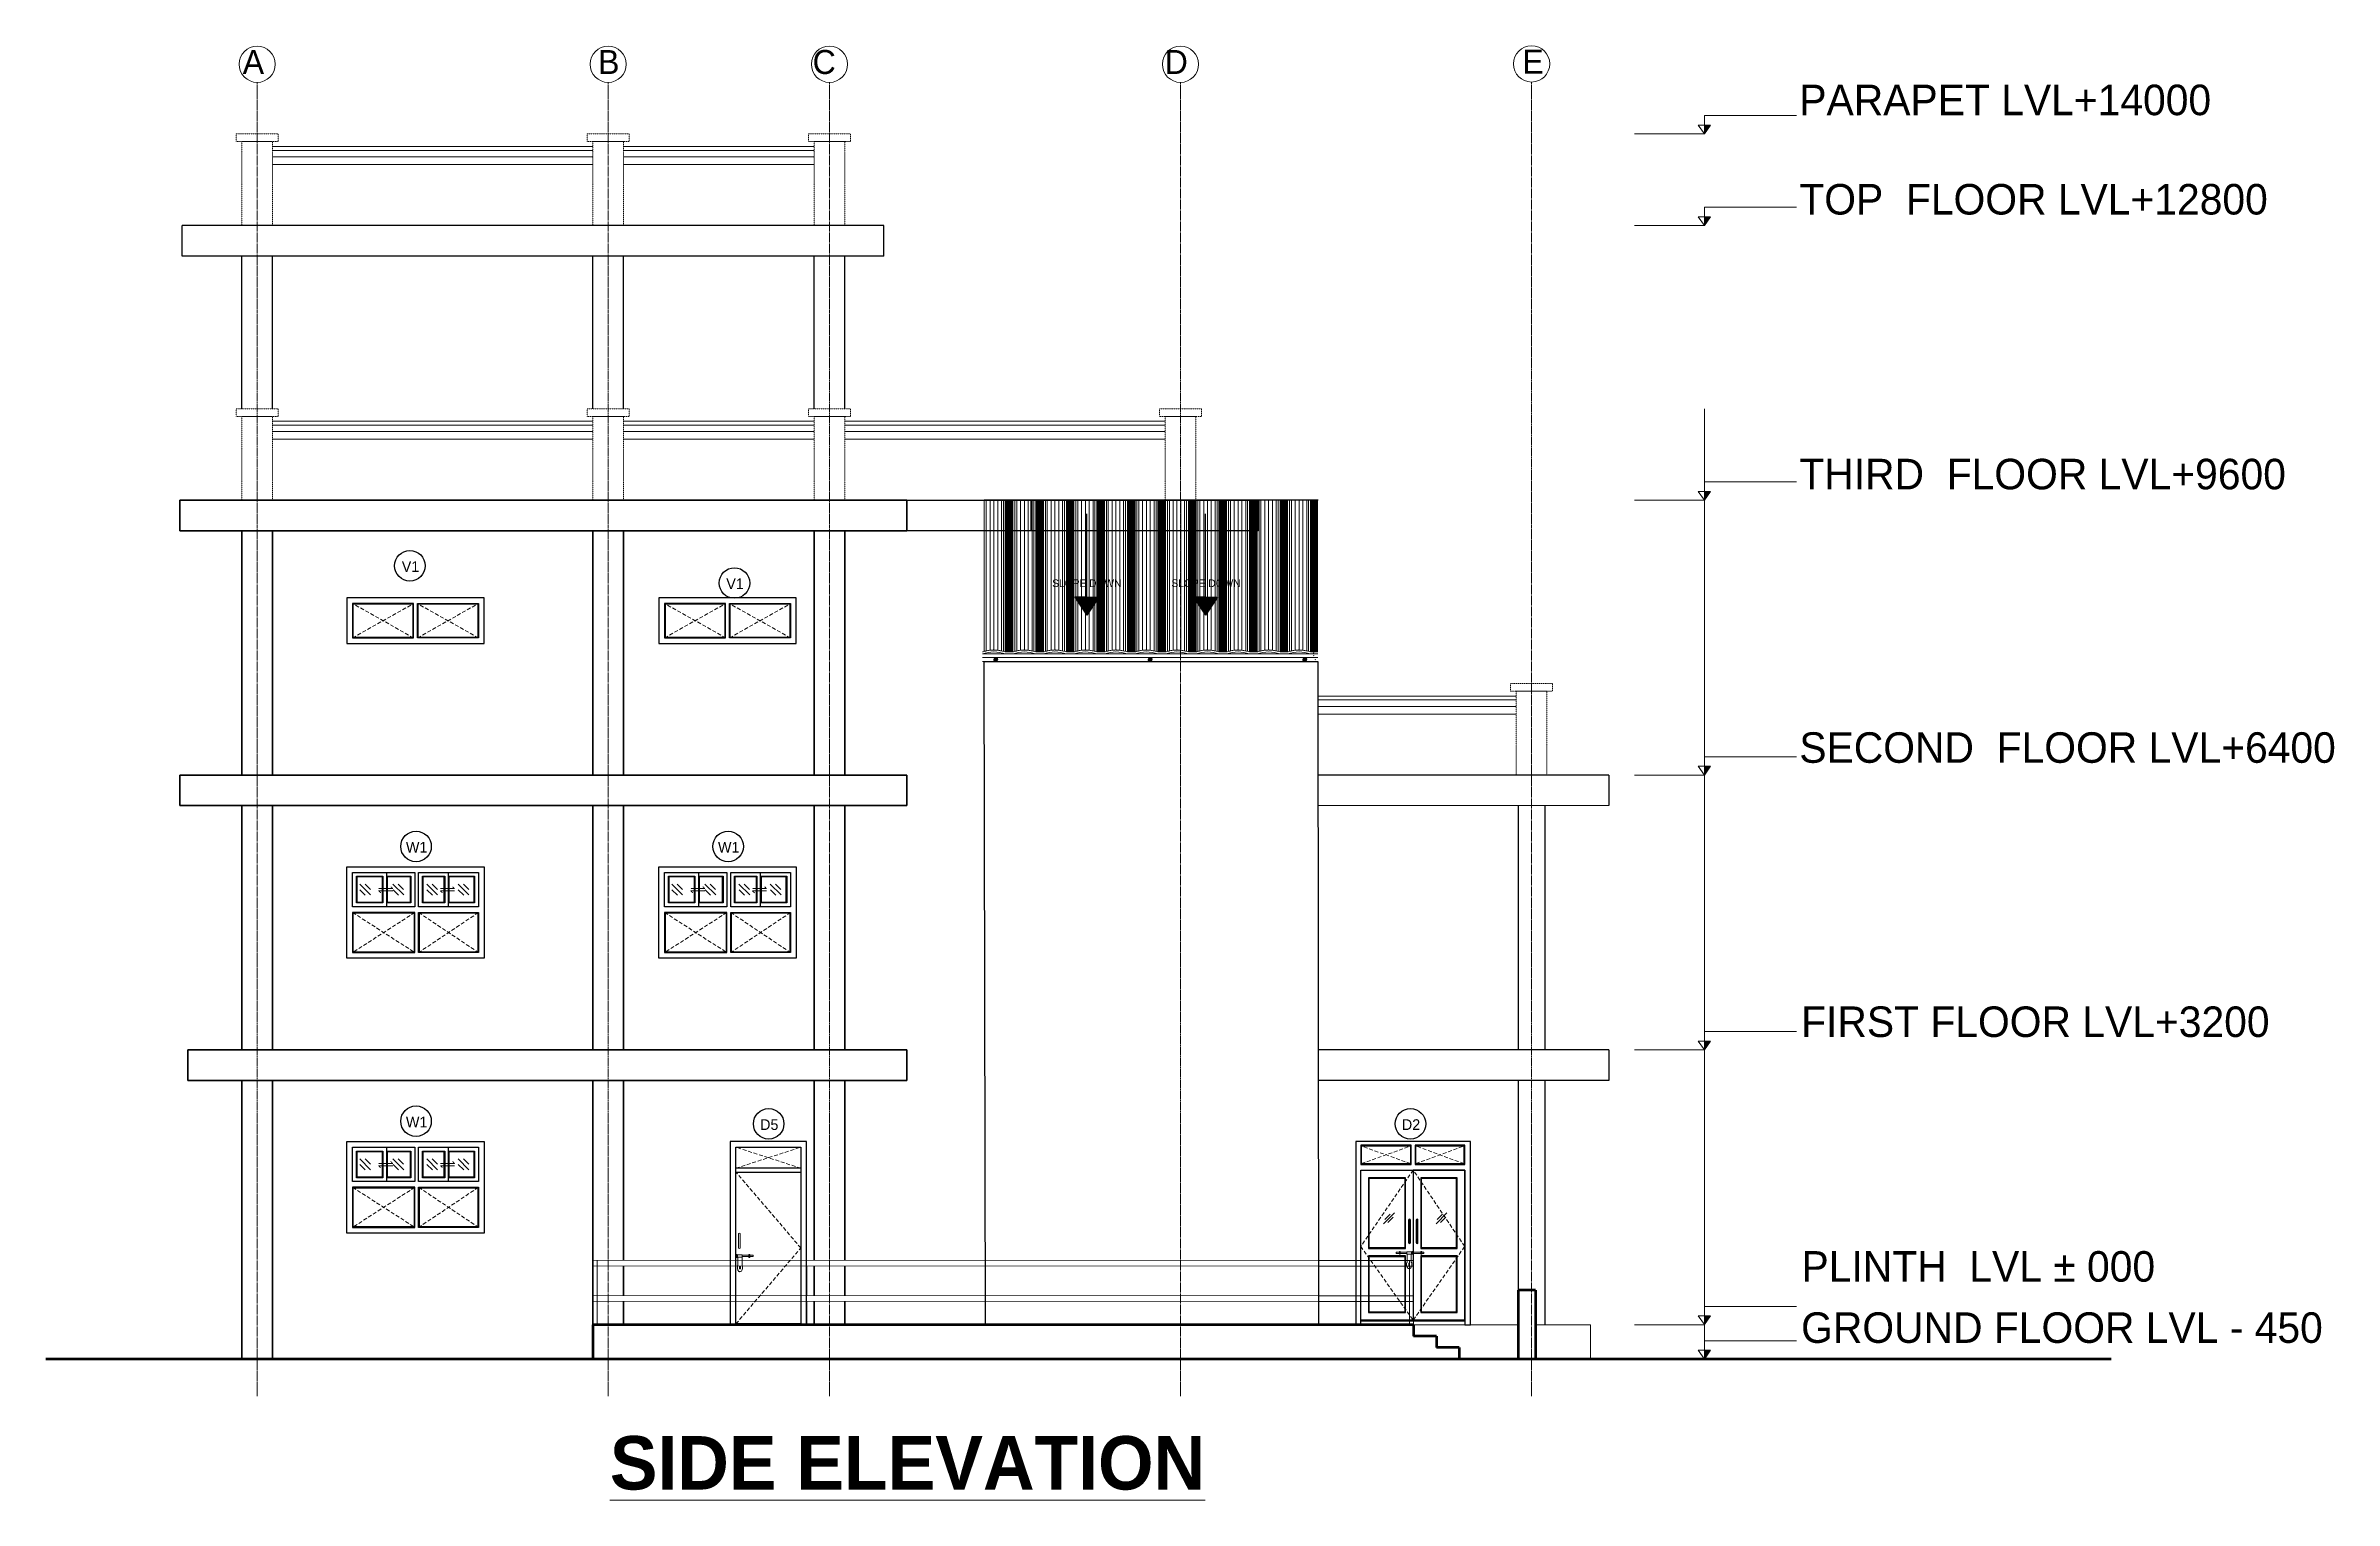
# Model space of a CAD drawing. Header units: inches. Extents: x -3071 to 2014935, y -37057 to 549694.
# Drawn here: x 1459588 to 1489579, y -37057 to -18003 of the extents above; entities that cross this region are included whole.
import ezdxf
from ezdxf.enums import TextEntityAlignment as Align

# ---------------------------------------------------------------- set-up
doc = ezdxf.new("R2010")
doc.units = ezdxf.units.IN
doc.header["$MEASUREMENT"] = 0
for name, pattern in [('ACAD_ISO08W100', [36, 24, -3, 6, -3]), ('DASHED', [0.75, 0.5, -0.25]), ('HIDDEN2', [0.1875, 0.125, -0.0625]), ('TRAZOS1', [0.15, 0.1, -0.05])]:
    doc.linetypes.add(name, pattern=pattern)
for name, color, linetype, lineweight in [('001-Archi- door window elevation', 92, 'Continuous', 25), ('001-Archi- Loose Furniture', 13, 'Continuous', 0), ('001-Archi-hatch', 9, 'Continuous', 0), ('001-Archi-Opening Tags', 14, 'Continuous', 25), ('A .8 boundary line', 10, 'Continuous', 53), ('A 0.05 hatch', 252, 'Continuous', 5), ('A 0.13 Text', 6, 'Continuous', 13), ('A 0.13 window elevation', 253, 'Continuous', 13), ('A 0.13parapet partition', 230, 'Continuous', 13), ('A 0.25 back line elevation', 20, 'Continuous', 25), ('A 0.35 front line elevation', 112, 'Continuous', 35), ('A 0.9 RAILING', 100, 'Continuous', 9), ('cen', 50, 'ACAD_ISO08W100', 5), ('DIM', 161, 'Continuous', 15), ('Grid Tag', 6, 'Continuous', 20)]:
    doc.layers.add(name, color=color, linetype=linetype, lineweight=lineweight)
doc.styles.add('Archi 100', font='GOTHIC.TTF', dxfattribs={"height": 200})
doc.styles.add('CG', font='GOTHIC.TTF', dxfattribs={"height": 40})
doc.styles.get("Standard").update_dxf_attribs({"font": 'GOTHIC.TTF'})

msp = doc.modelspace()

# ---------------------------------------------------------------- texts
at = {"layer": 'A 0.13 Text', "style": 'CG'}
for s, insert, char_height, width, attachment_point in [('PARAPET LVL+14000', (1482569.17, -18918.06), 400, 7513.9825, 7), ('TOP  FLOOR LVL+12800', (1482569.17, -20219.28), 400, 7513.9825, 7), ('THIRD  FLOOR LVL+9600', (1482569.17, -23819.28), 400, 7513.9825, 7), ('SLOPE DOWN', (1472778.33, -25095.18), 100, 3931.4146, 7), ('SLOPE DOWN', (1474340.42, -25095.18), 100, 3931.4146, 7), ('SECOND  FLOOR LVL+6400', (1482569.17, -27402.37), 400, 7513.9825, 7), ('FIRST FLOOR LVL+3200', (1482592.77, -30994.28), 400, 7513.9825, 7), ('PLINTH  LVL %%P 000', (1482597.84, -34200), 400, 7513.9825, 7), ('GROUND FLOOR LVL - 450', (1482592.77, -35001.79), 400, 7513.9825, 7), ('{\\fCentury Gothic|b1|i0|c0|p34;\\LSIDE ELEVATION}', (1470881.25, -36572.43), 700, 13056.4847, 5)]:
    msp.add_mtext(s, dxfattribs=dict(at, insert=insert, char_height=char_height, width=width, attachment_point=attachment_point))

# ---------------------------------------------------------------- blocks, each defined once
blk = doc.blocks.new('window tag')
blk.add_circle((0, 0), 200)
at = {"style": 'Archi 100', "flags": 1}
for tag, p in [('WIDTH', (15, 174.5)), ('HEIGHT', (-4.5, -348.5))]:
    blk.add_attdef(tag, p, '', height=200, dxfattribs=at)
at = {"style": 'Archi 100'}
blk.add_attdef('SYMBOL', text='', height=200, dxfattribs=at).set_placement((8, -10.5), align=Align.MIDDLE_CENTER)
blk = doc.blocks.new('A$C42FF27C5')
for p, q in [((16, 17), (-16, 17)), ((-16, 17), (-16, 0)), ((16, 0), (-16, 0)), ((27, 17), (16, 17)), ((27, 0), (16, 0)), ((39, 26), (27, 26)), ((27, 17), (27, 26)), ((27, 17), (27, 0)), ((27, 0), (27, -8)), ((39, 17), (39, 26)), ((50, 17), (39, 17)), ((39, 17), (39, 0)), ((50, 0), (39, 0)), ((39, 0), (39, -8)), ((125, 17), (50, 17)), ((125, 0), (50, 0)), ((186, 23), (125, 23)), ((125, 17), (125, 23)), ((125, 0), (125, 17)), ((125, -6), (125, 0)), ((186, 17), (186, 23)), ((192, 17), (186, 17)), ((186, 17), (186, 17)), ((186, 17), (186, 0)), ((192, 0), (186, 0)), ((186, 0), (186, 0)), ((186, -6), (186, 0)), ((203, 26), (192, 26)), ((192, 17), (192, 26)), ((192, 17), (192, 0)), ((192, 0), (192, -8)), ((203, 17), (203, 26)), ((208, 17), (203, 17)), ((203, 17), (203, 0)), ((208, 0), (203, 0)), ((203, 0), (203, -8)), ((27, -10), (27, -8)), ((39, -8), (27, -8)), ((39, -10), (27, -10)), ((39, -10), (39, -8)), ((121, -120), (123, -120)), ((121, -120), (121, -163)), ((121, -163), (123, -164)), ((121, -163), (123, -164)), ((121, -163), (121, -163)), ((123, -120), (125, -119)), ((123, -164), (125, -164)), ((123, -164), (125, -164)), ((128, -6), (125, -6)), ((125, -6), (125, -6)), ((128, -6), (125, -6)), ((125, -119), (126, -118)), ((125, -164), (126, -165)), ((125, -164), (126, -165)), ((126, -118), (127, -117)), ((126, -165), (127, -167)), ((126, -165), (127, -167)), ((127, -117), (128, -115)), ((127, -167), (128, -169)), ((127, -167), (128, -169)), ((128, -114), (128, -6)), ((128, -6), (128, -6)), ((183, -6), (128, -6)), ((128, -115), (128, -114)), ((128, -169), (128, -170)), ((128, -169), (128, -170)), ((128, -169), (128, -169)), ((128, -170), (128, -170)), ((128, -170), (128, -170)), ((129, -177), (128, -170)), ((129, -177), (128, -170)), ((128, -170), (128, -170)), ((132, -184), (129, -177)), ((132, -184), (129, -177)), ((129, -177), (129, -177)), ((136, -190), (132, -184)), ((136, -190), (132, -184)), ((142, -194), (136, -190)), ((142, -194), (136, -190)), ((148, -197), (142, -194)), ((148, -197), (142, -194)), ((155, -198), (148, -197)), ((155, -198), (148, -197)), ((161, -125), (150, -125)), ((150, -144), (150, -125)), ((150, -159), (150, -144)), ((161, -159), (150, -159)), ((162, -197), (155, -198)), ((162, -197), (155, -198)), ((161, -125), (161, -144)), ((161, -144), (161, -159)), ((169, -194), (162, -197)), ((169, -194), (162, -197)), ((175, -190), (169, -194)), ((175, -190), (169, -194)), ((179, -184), (175, -190)), ((179, -184), (175, -190)), ((182, -177), (179, -184)), ((182, -177), (179, -184)), ((183, -170), (182, -177)), ((183, -170), (182, -177)), ((182, -177), (182, -177)), ((183, -114), (183, -6)), ((186, -6), (183, -6)), ((183, -6), (183, -6)), ((186, -6), (183, -6)), ((183, -115), (183, -114)), ((184, -117), (183, -115)), ((183, -169), (184, -167)), ((183, -169), (184, -167)), ((183, -170), (183, -169)), ((183, -170), (183, -169)), ((183, -169), (183, -169)), ((183, -170), (183, -170)), ((183, -170), (183, -170)), ((183, -170), (183, -170)), ((185, -118), (184, -117)), ((184, -167), (185, -165)), ((184, -167), (185, -165)), ((186, -119), (185, -118)), ((185, -165), (186, -164)), ((185, -165), (186, -164)), ((186, -6), (186, -6)), ((188, -120), (186, -119)), ((186, -164), (188, -164)), ((186, -164), (188, -164)), ((189, -120), (188, -120)), ((188, -164), (189, -163)), ((188, -164), (189, -163)), ((189, -120), (189, -163)), ((189, -163), (189, -163)), ((192, -10), (192, -8)), ((203, -8), (192, -8)), ((203, -10), (192, -10)), ((203, -10), (203, -8))]:
    blk.add_line(p, q)
blk = doc.blocks.new('A$C41BE75F4')
for p, q in [((-112, 98), (-144, 98)), ((-144, 98), (-144, 81)), ((-112, 81), (-144, 81)), ((-101, 98), (-112, 98)), ((-101, 81), (-112, 81)), ((-90, 107), (-101, 107)), ((-101, 98), (-101, 107)), ((-101, 98), (-101, 81)), ((-101, 81), (-101, 73)), ((-101, 71), (-101, 73)), ((-90, 73), (-101, 73)), ((-90, 71), (-101, 71)), ((-90, 98), (-90, 107)), ((-78, 98), (-90, 98)), ((-90, 98), (-90, 81)), ((-78, 81), (-90, 81)), ((-90, 81), (-90, 73)), ((-90, 71), (-90, 73)), ((-3, 98), (-78, 98)), ((-3, 81), (-78, 81)), ((57, 104), (-3, 104)), ((-3, 98), (-3, 104)), ((-3, 81), (-3, 98)), ((-3, 75), (-3, 81)), ((0, 75), (-3, 75)), ((-3, 75), (-3, 75)), ((0, 75), (-3, 75)), ((0, -32), (0, 75)), ((0, 75), (0, 75)), ((54, 75), (0, 75)), ((54, -32), (54, 75)), ((57, 75), (54, 75)), ((54, 75), (54, 75)), ((57, 75), (54, 75)), ((57, 98), (57, 104)), ((64, 98), (57, 98)), ((57, 98), (57, 98)), ((57, 98), (57, 81)), ((64, 81), (57, 81)), ((57, 81), (57, 81)), ((57, 75), (57, 81)), ((57, 75), (57, 75)), ((75, 107), (64, 107)), ((64, 98), (64, 107)), ((64, 98), (64, 81)), ((64, 81), (64, 73)), ((64, 71), (64, 73)), ((75, 73), (64, 73)), ((75, 71), (64, 71)), ((75, 98), (75, 107)), ((87, 98), (75, 98)), ((75, 98), (75, 81)), ((87, 81), (75, 81)), ((75, 81), (75, 73)), ((75, 71), (75, 73)), ((169, 98), (87, 98)), ((169, 81), (87, 81)), ((181, 98), (169, 98)), ((181, 81), (169, 81)), ((192, 107), (181, 107)), ((181, 98), (181, 107)), ((181, 98), (181, 81)), ((181, 81), (181, 73)), ((181, 71), (181, 73)), ((192, 73), (181, 73)), ((192, 71), (181, 71)), ((192, 98), (192, 107)), ((203, 98), (192, 98)), ((192, 98), (192, 81)), ((203, 81), (192, 81)), ((192, 81), (192, 73)), ((192, 71), (192, 73)), ((219, 98), (203, 98)), ((219, 81), (203, 81)), ((219, 98), (219, 81)), ((-7, -39), (-5, -39)), ((-7, -39), (-7, -82)), ((-7, -82), (-5, -83)), ((-7, -82), (-5, -83)), ((-7, -82), (-7, -82)), ((-5, -39), (-3, -38)), ((-5, -83), (-3, -83)), ((-5, -83), (-3, -83)), ((-3, -38), (-2, -37)), ((-3, -83), (-2, -84)), ((-3, -83), (-2, -84)), ((-2, -37), (-1, -36)), ((-2, -84), (-1, -86)), ((-2, -84), (-1, -86)), ((-1, -36), (0, -34)), ((-1, -86), (0, -87)), ((-1, -86), (0, -88)), ((0, -34), (0, -32)), ((0, -87), (0, -89)), ((0, -87), (0, -88)), ((0, -88), (0, -89)), ((0, -89), (0, -89)), ((0, -89), (0, -89)), ((1, -96), (0, -89)), ((1, -96), (0, -89)), ((0, -89), (0, -89)), ((4, -103), (1, -96)), ((4, -103), (1, -96)), ((1, -96), (1, -96)), ((8, -109), (4, -103)), ((8, -109), (4, -103)), ((14, -113), (8, -109)), ((14, -113), (8, -109)), ((20, -116), (14, -113)), ((20, -116), (14, -113)), ((27, -117), (20, -116)), ((27, -116), (20, -116)), ((33, -44), (22, -44)), ((22, -63), (22, -44)), ((22, -77), (22, -63)), ((33, -77), (22, -77)), ((34, -116), (27, -117)), ((34, -116), (27, -116)), ((33, -44), (33, -63)), ((33, -63), (33, -77)), ((41, -113), (34, -116)), ((41, -113), (34, -116)), ((47, -109), (41, -113)), ((47, -109), (41, -113)), ((51, -103), (47, -109)), ((51, -103), (47, -109)), ((54, -96), (51, -103)), ((54, -96), (51, -103)), ((55, -34), (54, -32)), ((54, -89), (55, -87)), ((54, -89), (55, -88)), ((54, -89), (54, -89)), ((54, -89), (54, -89)), ((54, -89), (54, -96)), ((54, -89), (54, -89)), ((54, -89), (54, -96)), ((54, -96), (54, -96)), ((55, -36), (55, -34)), ((56, -37), (55, -36)), ((55, -86), (56, -84)), ((55, -86), (56, -84)), ((55, -87), (55, -86)), ((55, -88), (55, -86)), ((55, -87), (55, -88)), ((58, -38), (56, -37)), ((56, -84), (58, -83)), ((56, -84), (58, -83)), ((60, -39), (58, -38)), ((58, -83), (60, -83)), ((58, -83), (60, -83)), ((61, -39), (60, -39)), ((60, -83), (61, -82)), ((60, -83), (61, -82)), ((61, -39), (61, -82)), ((61, -82), (61, -82))]:
    blk.add_line(p, q)
blk = doc.blocks.new('grid')
at = {"layer": 'Grid Tag', "linetype": 'Continuous', "ltscale": 30}
blk.add_circle((51, 48), 264, dxfattribs=at)
blk.add_attdef('GRID', (-143, -93), '', height=200)
blk = doc.blocks.new('ARROW')
at = {"layer": 'A 0.05 hatch'}
blk.add_hatch(color=256, dxfattribs=at).paths.add_polyline_path([(68954, 264593), (68874, 264593), (68954, 264478)])
for p, q in [((68954, 264718), (67749, 264718)), ((68954, 264478), (68874, 264593)), ((68954, 264478), (68954, 264718)), ((69034, 264593), (68954, 264478))]:
    blk.add_line(p, q)
at = {"elevation": 0}
blk.add_lwpolyline([(68874, 264593), (69034, 264593)], dxfattribs=at)
blk = doc.blocks.new('FF-2600_P')
for p, q in [((-225, -225), (-225, -225)), ((175, -275), (-175, -275)), ((225, -225), (225, -225))]:
    blk.add_line(p, q)
for points in [[(-210, -225), (-240, -225, -0.414214), (-250, -215), (-250, 115, -0.414214), (-240, 125), (-210, 125, -0.414214), (-200, 115), (-200, -215, -0.414214)], [(210, -225), (240, -225, 0.414214), (250, -215), (250, 115, 0.414214), (240, 125), (210, 125, 0.414214), (200, 115), (200, -215, 0.414214)]]:
    blk.add_lwpolyline(points, format="xyb", close=True)
for centre, radius, start, end in [((-209, 180), 38.6, 114.478, 283.475), ((0, -173), 448, 59.8675, 120.1325), ((0, -173), 373, 52.9233, 127.0767), ((209, 180), 38.6, 256.525, 65.522), ((-175, -225), 50, 180, 270), ((175, -225), 50, 270, 0)]:
    blk.add_arc(centre, radius, start, end)
blk.add_text('(c)HPI', height=0.000000001).set_placement((-122, 180))
blk = doc.blocks.new('FF-2100_P')
for points in [[(-16, 259), (-16, 290, -0.414214), (-7, 300), (7, 300, -0.414214), (16, 290), (16, 259)], [(-217, 156), (-298, 213, -0.414214), (-300, 226), (-292, 237, -0.414214), (-278, 239), (-202, 182)], [(217, 156), (298, 213, 0.414214), (300, 226), (292, 237, 0.414214), (278, 239), (202, 182)], [(-224, -77), (-298, -131, 0.414214), (-300, -145), (-292, -155, 0.414214), (-278, -158), (-224, -118)], [(-16, -218), (-16, -290, 0.414214), (-7, -300), (7, -300, 0.414214), (16, -290), (16, -218)], [(224, -77), (298, -131, -0.414214), (300, -145), (292, -155, -0.414214), (278, -158), (224, -118)]]:
    blk.add_lwpolyline(points, format="xyb")
at = {"flags": 128}
blk.add_lwpolyline([(-224, -120), (-224, 120, -0.414214), (-126, 218), (126, 218, -0.414214), (224, 120), (224, -120, -0.414214), (126, -218), (-126, -218, -0.414214)], format="xyb", close=True, dxfattribs=at)
for points in [[(-143, 239), (-143, 249, -0.414214), (-133, 259), (133, 259, -0.414214), (143, 249), (143, 239)], [(143, 239), (143, 228, -0.414214), (133, 218), (-133, 218, -0.414214), (-143, 228), (-143, 239)]]:
    blk.add_lwpolyline(points, format="xyb", dxfattribs=at)
blk.add_lwpolyline([(61, 249), (61, 228, -0.414214), (51, 218), (-51, 218, -0.414214), (-61, 228), (-61, 249, -0.414214), (-51, 259), (51, 259, -0.414214)], format="xyb", close=True)
blk.add_text('(c)HPI', height=0.000000001).set_placement((-86, 218))
blk = doc.blocks.new('FE-54520_P')
for p, q in [((-101, 85), (-101, -80)), ((-32, 85), (-32, -80))]:
    blk.add_line(p, q)
for points in [[(-130, -124), (-130, 124), (130, 124), (130, -124)], [(-110, 124), (-110, 136), (114, 136), (114, 124)], [(-15, 4), (-15, -2), (14, -2), (14, 4)], [(26, 4), (26, -2), (55, -2), (55, 4)], [(67, 4), (67, -2), (96, -2), (96, 4)], [(-113, -124), (-113, -139), (114, -139), (114, -124)], [(-15, -21), (-15, -27), (14, -27), (14, -21)], [(-15, -46), (-15, -52), (14, -52), (14, -46)], [(-15, -72), (-15, -77), (14, -77), (14, -72)], [(26, -21), (26, -27), (55, -27), (55, -21)], [(26, -46), (26, -52), (55, -52), (55, -46)], [(26, -72), (26, -77), (55, -77), (55, -72)], [(67, -21), (67, -27), (96, -27), (96, -21)], [(67, -46), (67, -52), (96, -52), (96, -46)], [(67, -72), (67, -77), (96, -77), (96, -72)]]:
    blk.add_lwpolyline(points, close=True)
for centre, start, end in [((-66, 85), 0, 180), ((-66, -80), 180, 0)]:
    blk.add_arc(centre, 34.6, start, end)
blk.add_text('(c)HPI', height=0.000000001).set_placement((-95, -124))
blk = doc.blocks.new('FE-11400_P')
for p, q in [((-240, -140), (-240, -125)), ((-240, -164), (-240, -140)), ((-230, -115), (230, -115)), ((-230, -150), (230, -150)), ((-230, -174), (230, -174)), ((-220, -424), (-220, -289)), ((-218, -161), (218, -161)), ((-206, -296), (61, -296)), ((-206, -316), (-206, -296)), ((-203, -115), (-193, -85)), ((-200, -269), (210, -269)), ((-183, -75), (183, -75)), ((-25, -65), (25, -65)), ((61, -316), (61, -296)), ((68, -296), (131, -296)), ((68, -316), (68, -296)), ((131, -316), (131, -296)), ((203, -115), (193, -85)), ((230, -424), (230, -289)), ((240, -140), (240, -125)), ((240, -164), (240, -140)), ((-206, -316), (61, -316)), ((-206, -427), (-206, -329)), ((-206, -329), (61, -329)), ((-206, -427), (61, -427)), ((-200, -444), (210, -444)), ((61, -427), (61, -329)), ((68, -316), (131, -316)), ((68, -329), (131, -329)), ((68, -369), (68, -329)), ((68, -369), (131, -369)), ((68, -427), (68, -407)), ((89, -407), (68, -407)), ((68, -427), (131, -427)), ((89, -407), (89, -387)), ((89, -387), (110, -387)), ((110, -407), (110, -387)), ((110, -407), (131, -407)), ((131, -369), (131, -329)), ((131, -427), (131, -407)), ((138, -427), (138, -329)), ((138, -329), (216, -329)), ((138, -427), (216, -427)), ((216, -427), (216, -329))]:
    blk.add_line(p, q)
for points in [[(129, -75), (129, -54, 0.414214), (75, 0), (-75, 0, 0.414214), (-129, -54), (-129, -75)], [(-115, -174, 0.210484), (-75, -192), (75, -192, 0.210484), (115, -174)]]:
    blk.add_lwpolyline(points, format="xyb")
for centre, radius, start, end in [((-230, -125), 10, 90, 180), ((-230, -140), 10, 180, 270), ((-230, -164), 10, 180, 270), ((-200, -289), 20, 90, 180), ((-183, -85), 10, 90, 180), ((-31, -94), 29.7, 77.8915, 140.6462), ((31, -94), 29.7, 39.3538, 102.1085), ((183, -85), 10, 0, 90), ((210, -289), 20, 0, 90), ((230, -125), 10, 0, 90), ((230, -140), 10, 270, 0), ((230, -164), 10, 270, 0), ((-200, -424), 20, 180, 270), ((210, -424), 20, 270, 0)]:
    blk.add_arc(centre, radius, start, end)
blk.add_text('(c)HPI', height=0.000000001).set_placement((-93, -150))
blk = doc.blocks.new('consult')
for p, q in [((2780, 2715), (2789.8, 2688.8)), ((2788.3, 2692.9), (2767.2, 2685.1)), ((2768.8, 2680.9), (2789.8, 2688.8)), ((2780.4, 2690), (2781.9, 2685.8)), ((2767.2, 2685.1), (2768.8, 2680.9))]:
    blk.add_line(p, q)
blk.add_ray((27190748, -72934033.3), (0.3492833559, -0.9370171489))
for points in [[(2780, 2715), (2747.8, 2703), (2732.4, 2744.2), (2704.3, 2733.7), (2729.4, 2666.3), (2729.4, 2666.3)], [(2784.9, 2701.9), (2752.7, 2689.9), (2757.5, 2676.8), (2789.8, 2688.8)], [(2729.4, 2666.3), (2757.5, 2676.8)]]:
    blk.add_lwpolyline(points)
at = {"lineweight": 0, "extrusion": (0, 0, -1), "xscale": 0.04000000002543, "yscale": 0.04000000002543, "zscale": -0.04000000002543, "rotation": 69.55648434491451}
blk.add_blockref('FF-2100_P', (-2753.2, 2726.1), dxfattribs=at)
at = {"lineweight": 0, "xscale": 0.04000000002543, "yscale": 0.04000000002543, "zscale": 0.04000000002543, "rotation": 110.4435156550855}
for p in [(2697.7, 2710.6), (2707.5, 2684.5)]:
    blk.add_blockref('FF-2600_P', p, dxfattribs=at)
at = {"extrusion": (0, 0, -1), "xscale": 0.04000000002543, "yscale": 0.04000000002543, "zscale": -0.04000000002543, "rotation": 249.5564843449145}
for name, p in [('FE-11400_P', (-2722, 2715.3)), ('FE-54520_P', (-2738.7, 2702.1))]:
    blk.add_blockref(name, p, dxfattribs=at)

# ---------------------------------------------------------------- hatches: boundary and pattern name
at = {"layer": '001-Archi-hatch'}
h = msp.add_hatch(color=256, dxfattribs=at)
h.dxf.hatch_style = 1
h.set_gradient(color1=(51, 51, 51), tint=1, name='CYLINDER')
edge = h.paths.add_edge_path()
edge.add_arc((1477458.85, -33384.6), 12.5, 0, 180, ccw=False)
edge.add_line((1477471.35, -33384.6), (1477471.35, -33684.6))
edge.add_arc((1477458.85, -33684.6), 12.5, -180, 0, ccw=False)
edge.add_line((1477446.35, -33684.6), (1477446.35, -33384.6))
h = msp.add_hatch(color=256, dxfattribs=at)
h.dxf.hatch_style = 1
h.set_gradient(color1=(51, 51, 51), tint=1, name='CYLINDER')
edge = h.paths.add_edge_path()
edge.add_arc((1477558.85, -33384.6), 12.5, 0, 180)
edge.add_line((1477546.35, -33384.6), (1477546.35, -33684.6))
edge.add_arc((1477558.85, -33684.6), 12.5, 180, 360)
edge.add_line((1477571.35, -33684.6), (1477571.35, -33384.6))
h = msp.add_hatch(dxfattribs=at)
h.set_pattern_fill('ANSI31', color=256, scale=10, angle=45)
h.set_pattern_definition([(90, (1310960.772, -7914.4231), (-1.25, 2e-16), [])])
h.paths.add_polyline_path([(1476821.85, -34707.64), (1478183.85, -34707.64), (1478183.85, -34697.64), (1476821.85, -34697.64)])
at = {"layer": 'A 0.25 back line elevation', "ltscale": 20}
for points in [[(1473363.29, -25269.3), (1473363.29, -25227.5), (1473233.79, -25227.5), (1473076.53, -25227.5), (1473233.79, -25464.24)], [(1473363.29, -25269.3), (1473391.05, -25227.5), (1473363.29, -25227.5)], [(1474914.57, -25269.3), (1474914.57, -25227.5), (1474785.08, -25227.5), (1474627.82, -25227.5), (1474785.08, -25464.24)], [(1474942.34, -25227.5), (1474785.08, -25227.5), (1474663.29, -25227.5), (1474663.29, -25280.9), (1474785.08, -25464.24)]]:
    msp.add_hatch(color=256, dxfattribs=at).paths.add_polyline_path(points)
at = {"layer": 'DIM', "ltscale": 20}
h = msp.add_hatch(dxfattribs=at)
h.set_pattern_fill('ANSI31', color=256, angle=90, style=0)
h.set_pattern_definition([(135, (1595755.06223, -297267.51024), (-0.08838834765, -0.08838834765), [])])
h.paths.add_polyline_path([(1472038.28, -26018.75, 1), (1472038.28, -26068.75, 1)])
h = msp.add_hatch(dxfattribs=at)
h.set_pattern_fill('ANSI31', color=256, angle=90, style=0)
h.set_pattern_definition([(135, (1597778.08588, -297267.51024), (-0.08838834765, -0.08838834765), [])])
h.paths.add_polyline_path([(1474061.3, -26018.75, 1), (1474061.3, -26068.75, 1)])
h = msp.add_hatch(dxfattribs=at)
h.set_pattern_fill('ANSI31', color=256, angle=90, style=0)
h.set_pattern_definition([(135, (1599805.0584, -297267.51024), (-0.08838834765, -0.08838834765), [])])
h.paths.add_polyline_path([(1476088.27, -26018.75, 1), (1476088.27, -26068.75, 1)])
for points in [[(1476205.63, -25991.46), (1476204.87, -25989.64), (1476203.12, -25992.52), (1476206.4, -25993.29)], [(1476205.63, -25958.78), (1476204.23, -25957.39), (1476203.71, -25960.71), (1476207.03, -25960.18)], [(1476224.49, -26044.13), (1476222.52, -26044.13), (1476224.49, -26046.85), (1476226.47, -26044.13)]]:
    msp.add_hatch(color=256, dxfattribs=at).paths.add_polyline_path(points)

# ---------------------------------------------------------------- linework, layer by layer
msp.add_lwpolyline([(1471888.29, -26068.75), (1476259.32, -26068.75), (1476266.29, -34757.64), (1471902.76, -34757.64)], close=True)
at = {"layer": '001-Archi- door window elevation'}
msp.add_line((1476758.85, -32357.64), (1476758.85, -34757.64), dxfattribs=at)
for points in [[(1463533.97, -25834.93), (1465333.97, -25834.93), (1465333.97, -25234.93), (1463533.97, -25234.93)], [(1463608.97, -25759.93), (1464408.97, -25759.93), (1464408.97, -25309.93), (1463608.97, -25309.93)], [(1464458.97, -25309.93), (1465258.97, -25309.93), (1465258.97, -25759.93), (1464458.97, -25759.93)], [(1467623.51, -25834.93), (1469423.51, -25834.93), (1469423.51, -25234.93), (1467623.51, -25234.93)], [(1467698.51, -25759.93), (1468498.51, -25759.93), (1468498.51, -25309.93), (1467698.51, -25309.93)], [(1468548.51, -25309.93), (1469348.51, -25309.93), (1469348.51, -25759.93), (1468548.51, -25759.93)], [(1463533.97, -28757.64), (1465333.97, -28757.64), (1465333.97, -29957.64), (1463533.97, -29957.64)], [(1467623.51, -28757.64), (1469423.51, -28757.64), (1469423.51, -29957.64), (1467623.51, -29957.64)], [(1464005.89, -29232.64), (1463658.97, -29232.64), (1463658.97, -28882.64), (1464005.89, -28882.64)], [(1464374.72, -29232.64), (1464055.89, -29232.64), (1464055.89, -28882.64), (1464374.72, -28882.64)], [(1464816.85, -29232.64), (1464524.72, -29232.64), (1464524.72, -28882.64), (1464816.85, -28882.64)], [(1465208.97, -29232.64), (1464866.85, -29232.64), (1464866.85, -28882.64), (1465208.97, -28882.64)], [(1468095.42, -29232.64), (1467748.51, -29232.64), (1467748.51, -28882.64), (1468095.42, -28882.64)], [(1468464.25, -29232.64), (1468145.42, -29232.64), (1468145.42, -28882.64), (1468464.25, -28882.64)], [(1468906.38, -29232.64), (1468614.25, -29232.64), (1468614.25, -28882.64), (1468906.38, -28882.64)], [(1469298.51, -29232.64), (1468956.38, -29232.64), (1468956.38, -28882.64), (1469298.51, -28882.64)], [(1464424.72, -29357.64), (1463608.97, -29357.64), (1463608.97, -29882.64), (1464424.72, -29882.64)], [(1464474.72, -29357.64), (1465258.97, -29357.64), (1465258.97, -29882.64), (1464474.72, -29882.64)], [(1468514.25, -29357.64), (1467698.51, -29357.64), (1467698.51, -29882.64), (1468514.25, -29882.64)], [(1468564.25, -29357.64), (1469348.51, -29357.64), (1469348.51, -29882.64), (1468564.25, -29882.64)], [(1463533.97, -32357.64), (1465333.97, -32357.64), (1465333.97, -33557.64), (1463533.97, -33557.64)], [(1469483.02, -34757.64), (1469558.02, -34757.64), (1469558.02, -32357.64), (1468558.02, -32357.64), (1468558.02, -34757.64), (1468633.02, -34757.64), (1468633.02, -32432.64), (1469483.02, -32432.64)], [(1464005.89, -32832.64), (1463658.97, -32832.64), (1463658.97, -32482.64), (1464005.89, -32482.64)], [(1464374.72, -32832.64), (1464055.89, -32832.64), (1464055.89, -32482.64), (1464374.72, -32482.64)], [(1464816.85, -32832.64), (1464524.72, -32832.64), (1464524.72, -32482.64), (1464816.85, -32482.64)], [(1465208.97, -32832.64), (1464866.85, -32832.64), (1464866.85, -32482.64), (1465208.97, -32482.64)], [(1469483.02, -32707.64), (1468633.02, -32707.64), (1468633.02, -32432.64), (1469483.02, -32432.64)], [(1464424.72, -32957.64), (1463608.97, -32957.64), (1463608.97, -33482.64), (1464424.72, -33482.64)], [(1464474.72, -32957.64), (1465258.97, -32957.64), (1465258.97, -33482.64), (1464474.72, -33482.64)], [(1468633.02, -32757.64), (1469483.02, -32757.64), (1469483.02, -34747.64), (1468633.02, -34747.64)], [(1477508.85, -34697.64), (1476821.85, -34697.64), (1476821.85, -32732.64), (1477508.85, -32732.64)], [(1477408.85, -32832.64), (1476921.85, -32832.64), (1476921.85, -33757.64), (1477408.85, -33757.64)], [(1477508.85, -34697.64), (1478183.85, -34697.64), (1478183.85, -32732.64), (1477508.85, -32732.64)], [(1478083.85, -32832.64), (1477608.85, -32832.64), (1477608.85, -33757.64), (1478083.85, -33757.64)], [(1477408.85, -33857.64), (1476921.85, -33857.64), (1476921.85, -34597.64), (1477408.85, -34597.64)], [(1478083.85, -33857.64), (1477608.85, -33857.64), (1477608.85, -34597.64), (1478083.85, -34597.64)], [(1476821.85, -34707.64), (1478183.85, -34707.64), (1478183.85, -34697.64), (1476821.85, -34697.64)]]:
    msp.add_lwpolyline(points, close=True, dxfattribs=at)
for points in [[(1464424.72, -29282.64), (1463608.97, -29282.64), (1463608.97, -28832.64), (1464424.72, -28832.64), (1464424.72, -29282.64)], [(1464055.89, -29282.64), (1464055.89, -28832.64)], [(1464474.72, -28832.64), (1465258.97, -28832.64), (1465258.97, -29282.64), (1464474.72, -29282.64), (1464474.72, -28832.64), (1464474.72, -28832.64)], [(1464866.85, -29282.64), (1464866.85, -28832.64)], [(1468514.25, -29282.64), (1467698.51, -29282.64), (1467698.51, -28832.64), (1468514.25, -28832.64), (1468514.25, -29282.64)], [(1468145.42, -29282.64), (1468145.42, -28832.64)], [(1468564.25, -28832.64), (1469348.51, -28832.64), (1469348.51, -29282.64), (1468564.25, -29282.64), (1468564.25, -28832.64), (1468564.25, -28832.64)], [(1468956.38, -29282.64), (1468956.38, -28832.64)], [(1478183.85, -34757.64), (1478258.85, -34757.64), (1478258.85, -32357.64), (1476758.85, -32357.64)], [(1464424.72, -32882.64), (1463608.97, -32882.64), (1463608.97, -32432.64), (1464424.72, -32432.64), (1464424.72, -32882.64)], [(1464055.89, -32882.64), (1464055.89, -32432.64)], [(1464474.72, -32432.64), (1465258.97, -32432.64), (1465258.97, -32882.64), (1464474.72, -32882.64), (1464474.72, -32432.64), (1464474.72, -32432.64)], [(1464866.85, -32882.64), (1464866.85, -32432.64)], [(1477483.85, -32407.64), (1476821.85, -32407.64), (1476821.85, -32657.64), (1477483.85, -32657.64), (1477483.85, -32407.64)], [(1477533.85, -32657.64), (1478183.85, -32657.64), (1478183.85, -32407.64), (1477533.85, -32407.64), (1477533.85, -32657.64)], [(1476758.85, -34757.64), (1476821.85, -34757.64), (1476821.85, -32732.64), (1478183.85, -32732.64), (1478183.85, -34757.64)]]:
    msp.add_lwpolyline(points, dxfattribs=at)
at = {"layer": '001-Archi-hatch', "linetype": 'TRAZOS1', "ltscale": 500}
for p, q in [((1463608.97, -25759.93), (1464408.97, -25309.93)), ((1464408.97, -25759.93), (1463608.97, -25309.93)), ((1464458.97, -25759.93), (1465258.97, -25309.93)), ((1465258.97, -25759.93), (1464458.97, -25309.93)), ((1467698.51, -25759.93), (1468498.51, -25309.93)), ((1468498.51, -25759.93), (1467698.51, -25309.93)), ((1468548.51, -25759.93), (1469348.51, -25309.93)), ((1469348.51, -25759.93), (1468548.51, -25309.93)), ((1463608.97, -29357.64), (1464424.72, -29882.64)), ((1464424.72, -29357.64), (1463608.97, -29882.64)), ((1464474.72, -29357.64), (1465258.97, -29882.64)), ((1465258.97, -29357.64), (1464474.72, -29882.64)), ((1467698.51, -29357.64), (1468514.25, -29882.64)), ((1468514.25, -29357.64), (1467698.51, -29882.64)), ((1468564.25, -29357.64), (1469348.51, -29882.64)), ((1469348.51, -29357.64), (1468564.25, -29882.64)), ((1468633.02, -32707.64), (1469483.02, -32432.64)), ((1469483.02, -32707.64), (1468633.02, -32432.64)), ((1476831.85, -32647.64), (1477473.85, -32417.64)), ((1477473.85, -32647.64), (1476831.85, -32417.64)), ((1477543.85, -32647.64), (1478173.85, -32417.64)), ((1478173.85, -32647.64), (1477543.85, -32417.64)), ((1463608.97, -32957.64), (1464424.72, -33482.64)), ((1464424.72, -32957.64), (1463608.97, -33482.64)), ((1464474.72, -32957.64), (1465258.97, -33482.64)), ((1465258.97, -32957.64), (1464474.72, -33482.64))]:
    msp.add_line(p, q, dxfattribs=at)
at = {"layer": '001-Archi-hatch'}
for p, q in [((1463844.95, -29128.44), (1463703.35, -28986.84)), ((1463705.18, -29059.38), (1463775.98, -29130.18)), ((1463772.32, -28985.1), (1463843.12, -29055.9)), ((1464279.17, -29128.44), (1464137.57, -28986.84)), ((1464139.4, -29059.38), (1464210.2, -29130.18)), ((1464206.54, -28985.1), (1464277.34, -29055.9)), ((1464724.14, -29128.44), (1464582.54, -28986.84)), ((1464584.37, -29059.38), (1464655.17, -29130.18)), ((1464651.51, -28985.1), (1464722.31, -29055.9)), ((1465134.18, -29128.44), (1464992.58, -28986.84)), ((1464994.41, -29059.38), (1465065.21, -29130.18)), ((1465061.55, -28985.1), (1465132.35, -29055.9)), ((1467934.49, -29128.44), (1467792.89, -28986.84)), ((1467794.72, -29059.38), (1467865.52, -29130.18)), ((1467861.86, -28985.1), (1467932.66, -29055.9)), ((1468368.71, -29128.44), (1468227.1, -28986.84)), ((1468228.93, -29059.38), (1468299.74, -29130.18)), ((1468296.07, -28985.1), (1468366.88, -29055.9)), ((1468813.67, -29128.44), (1468672.07, -28986.84)), ((1468673.9, -29059.38), (1468744.7, -29130.18)), ((1468741.04, -28985.1), (1468811.84, -29055.9)), ((1469223.71, -29128.44), (1469082.11, -28986.84)), ((1469083.94, -29059.38), (1469154.74, -29130.18)), ((1469151.08, -28985.1), (1469221.88, -29055.9)), ((1463844.95, -32728.44), (1463703.35, -32586.84)), ((1463705.18, -32659.38), (1463775.98, -32730.18)), ((1463772.32, -32585.1), (1463843.12, -32655.9)), ((1464279.17, -32728.44), (1464137.57, -32586.84)), ((1464139.4, -32659.38), (1464210.2, -32730.18)), ((1464206.54, -32585.1), (1464277.34, -32655.9)), ((1464724.14, -32728.44), (1464582.54, -32586.84)), ((1464584.37, -32659.38), (1464655.17, -32730.18)), ((1464651.51, -32585.1), (1464722.31, -32655.9)), ((1465134.18, -32728.44), (1464992.58, -32586.84)), ((1464994.41, -32659.38), (1465065.21, -32730.18)), ((1465061.55, -32585.1), (1465132.35, -32655.9)), ((1477121.15, -33435.05), (1477262.57, -33293.63)), ((1477206, -33307.77), (1477135.29, -33378.48)), ((1477248.43, -33350.2), (1477177.72, -33420.91)), ((1477808.15, -33435.05), (1477949.57, -33293.63)), ((1477893, -33307.77), (1477822.29, -33378.48)), ((1477935.43, -33350.2), (1477864.72, -33420.91))]:
    msp.add_line(p, q, dxfattribs=at)
for points in [[(1463618.97, -25749.93), (1464398.97, -25749.93), (1464398.97, -25319.93), (1463618.97, -25319.93)], [(1464468.97, -25319.93), (1465248.97, -25319.93), (1465248.97, -25749.93), (1464468.97, -25749.93)], [(1467708.51, -25749.93), (1468488.51, -25749.93), (1468488.51, -25319.93), (1467708.51, -25319.93)], [(1468558.51, -25319.93), (1469338.51, -25319.93), (1469338.51, -25749.93), (1468558.51, -25749.93)], [(1463995.89, -29222.64), (1463668.97, -29222.64), (1463668.97, -28892.64), (1463995.89, -28892.64)], [(1464364.72, -29222.64), (1464065.89, -29222.64), (1464065.89, -28892.64), (1464364.72, -28892.64)], [(1464806.85, -29222.64), (1464534.72, -29222.64), (1464534.72, -28892.64), (1464806.85, -28892.64)], [(1465198.97, -29222.64), (1464876.85, -29222.64), (1464876.85, -28892.64), (1465198.97, -28892.64)], [(1468085.42, -29222.64), (1467758.51, -29222.64), (1467758.51, -28892.64), (1468085.42, -28892.64)], [(1468454.25, -29222.64), (1468155.42, -29222.64), (1468155.42, -28892.64), (1468454.25, -28892.64)], [(1468896.38, -29222.64), (1468624.25, -29222.64), (1468624.25, -28892.64), (1468896.38, -28892.64)], [(1469288.51, -29222.64), (1468966.38, -29222.64), (1468966.38, -28892.64), (1469288.51, -28892.64)], [(1464414.72, -29367.64), (1463618.97, -29367.64), (1463618.97, -29872.64), (1464414.72, -29872.64)], [(1464484.72, -29367.64), (1465248.97, -29367.64), (1465248.97, -29872.64), (1464484.72, -29872.64)], [(1468504.25, -29367.64), (1467708.51, -29367.64), (1467708.51, -29872.64), (1468504.25, -29872.64)], [(1468574.25, -29367.64), (1469338.51, -29367.64), (1469338.51, -29872.64), (1468574.25, -29872.64)], [(1463995.89, -32822.64), (1463668.97, -32822.64), (1463668.97, -32492.64), (1463995.89, -32492.64)], [(1464364.72, -32822.64), (1464065.89, -32822.64), (1464065.89, -32492.64), (1464364.72, -32492.64)], [(1464806.85, -32822.64), (1464534.72, -32822.64), (1464534.72, -32492.64), (1464806.85, -32492.64)], [(1465198.97, -32822.64), (1464876.85, -32822.64), (1464876.85, -32492.64), (1465198.97, -32492.64)], [(1477473.85, -32417.64), (1476831.85, -32417.64), (1476831.85, -32647.64), (1477473.85, -32647.64)], [(1477543.85, -32647.64), (1478173.85, -32647.64), (1478173.85, -32417.64), (1477543.85, -32417.64)], [(1464414.72, -32967.64), (1463618.97, -32967.64), (1463618.97, -33472.64), (1464414.72, -33472.64)], [(1464484.72, -32967.64), (1465248.97, -32967.64), (1465248.97, -33472.64), (1464484.72, -33472.64)], [(1477398.85, -32842.64), (1476931.85, -32842.64), (1476931.85, -33747.64), (1477398.85, -33747.64)], [(1478073.85, -32842.64), (1477618.85, -32842.64), (1477618.85, -33747.64), (1478073.85, -33747.64)], [(1477398.85, -33867.64), (1476931.85, -33867.64), (1476931.85, -34587.64), (1477398.85, -34587.64)], [(1478073.85, -33867.64), (1477618.85, -33867.64), (1477618.85, -34587.64), (1478073.85, -34587.64)]]:
    msp.add_lwpolyline(points, close=True, dxfattribs=at)
at = {"layer": '001-Archi-hatch', "linetype": 'HIDDEN2', "ltscale": 5}
for points in [[(1464111.51, -29022.04), (1464134.67, -29045.2), (1463950.7, -29045.2)], [(1463973.86, -29098.36), (1463950.7, -29075.2), (1464134.67, -29075.2)], [(1464922.47, -29022.04), (1464945.63, -29045.2), (1464761.66, -29045.2)], [(1464784.82, -29098.36), (1464761.66, -29075.2), (1464945.63, -29075.2)], [(1468201.04, -29022.04), (1468224.2, -29045.2), (1468040.24, -29045.2)], [(1468063.4, -29098.36), (1468040.24, -29075.2), (1468224.2, -29075.2)], [(1469012, -29022.04), (1469035.16, -29045.2), (1468851.2, -29045.2)], [(1468874.36, -29098.36), (1468851.2, -29075.2), (1469035.16, -29075.2)], [(1464111.51, -32622.04), (1464134.67, -32645.2), (1463950.7, -32645.2)], [(1463973.86, -32698.36), (1463950.7, -32675.2), (1464134.67, -32675.2)], [(1464922.47, -32622.04), (1464945.63, -32645.2), (1464761.66, -32645.2)], [(1464784.82, -32698.36), (1464761.66, -32675.2), (1464945.63, -32675.2)]]:
    msp.add_lwpolyline(points, dxfattribs=at)
at = {"layer": '001-Archi-hatch', "linetype": 'TRAZOS1', "ltscale": 500}
for points in [[(1468633.02, -34747.64), (1469483.02, -33752.64), (1468633.02, -32757.64)], [(1477508.85, -32732.64), (1476821.85, -33732.64), (1477508.85, -34697.64), (1478183.85, -33732.64), (1477508.85, -32732.64)]]:
    msp.add_lwpolyline(points, dxfattribs=at)
at = {"layer": '001-Archi-hatch'}
for points in [[(1468665.14, -33572.8, -1), (1468690.14, -33572.8), (1468690.14, -33747.8, -1), (1468665.14, -33747.8)], [(1477446.35, -33384.6, -1), (1477471.35, -33384.6), (1477471.35, -33684.6, -1), (1477446.35, -33684.6)], [(1477571.35, -33384.6, 1), (1477546.35, -33384.6), (1477546.35, -33684.6, 1), (1477571.35, -33684.6)]]:
    msp.add_lwpolyline(points, format="xyb", close=True, dxfattribs=at)
at = {"layer": 'A .8 boundary line'}
for p, q in [((1479113.29, -34307.64), (1478883.29, -34307.64)), ((1478883.29, -34307.64), (1478883.29, -35207.64)), ((1479113.29, -34307.64), (1479113.29, -35207.64)), ((1477513.27, -34757.64), (1466758.29, -34757.64)), ((1466758.29, -34757.64), (1466758.29, -35207.64)), ((1477513.27, -34757.64), (1477513.27, -34907.64)), ((1477813.27, -34907.64), (1477513.27, -34907.64)), ((1477813.27, -34907.64), (1477813.27, -35057.64)), ((1478113.27, -35057.64), (1477813.27, -35057.64)), ((1478113.27, -35057.64), (1478113.27, -35207.64)), ((1486655.16, -35207.64), (1459588.29, -35207.64))]:
    msp.add_line(p, q, dxfattribs=at)
at = {"layer": 'A 0.13 window elevation', "linetype": 'DASHED', "ltscale": 0.005}
for points in [[(1462633.29, -19157.64), (1462083.29, -19157.64), (1462083.29, -19257.64), (1462633.29, -19257.64)], [(1467233.29, -19157.64), (1466683.29, -19157.64), (1466683.29, -19257.64), (1467233.29, -19257.64)], [(1470133.29, -19157.64), (1469583.29, -19157.64), (1469583.29, -19257.64), (1470133.29, -19257.64)], [(1462558.29, -19257.64), (1462158.29, -19257.64), (1462158.29, -20357.64), (1462558.29, -20357.64)], [(1467158.29, -19257.64), (1466758.29, -19257.64), (1466758.29, -20357.64), (1467158.29, -20357.64)], [(1470058.29, -19257.64), (1469658.29, -19257.64), (1469658.29, -20357.64), (1470058.29, -20357.64)], [(1462633.29, -22757.64), (1462083.29, -22757.64), (1462083.29, -22857.64), (1462633.29, -22857.64)], [(1467233.29, -22757.64), (1466683.29, -22757.64), (1466683.29, -22857.64), (1467233.29, -22857.64)], [(1470133.29, -22757.64), (1469583.29, -22757.64), (1469583.29, -22857.64), (1470133.29, -22857.64)], [(1474733.28, -22757.64), (1474183.28, -22757.64), (1474183.28, -22857.64), (1474733.28, -22857.64)], [(1462558.29, -22857.64), (1462158.29, -22857.64), (1462158.29, -23957.64), (1462558.29, -23957.64)], [(1467158.29, -22857.64), (1466758.29, -22857.64), (1466758.29, -23957.64), (1467158.29, -23957.64)], [(1470058.29, -22857.64), (1469658.29, -22857.64), (1469658.29, -23957.64), (1470058.29, -23957.64)], [(1474658.28, -22857.64), (1474258.28, -22857.64), (1474258.28, -23957.64), (1474658.28, -23957.64)], [(1479333.28, -26357.64), (1478783.28, -26357.64), (1478783.28, -26457.64), (1479333.28, -26457.64)], [(1479258.28, -26457.64), (1478858.28, -26457.64), (1478858.28, -27557.64), (1479258.28, -27557.64)]]:
    msp.add_lwpolyline(points, close=True, dxfattribs=at)
at = {"layer": 'A 0.13parapet partition', "ltscale": 20}
for p, q in [((1466758.29, -19457.64), (1462558.29, -19457.64)), ((1469658.29, -19457.64), (1467158.29, -19457.64)), ((1466758.29, -19557.64), (1462558.29, -19557.64)), ((1469658.29, -19557.64), (1467158.29, -19557.64)), ((1466758.29, -23057.64), (1462558.29, -23057.64)), ((1469658.29, -23057.64), (1467158.29, -23057.64)), ((1474258.28, -23057.64), (1470058.29, -23057.64)), ((1466758.29, -23157.64), (1462558.29, -23157.64)), ((1469658.29, -23157.64), (1467158.29, -23157.64)), ((1474258.28, -23157.64), (1470058.29, -23157.64)), ((1478858.28, -26657.64), (1476261.93, -26657.64)), ((1478858.28, -26757.64), (1476262.03, -26757.64)), ((1466758.29, -33917.31), (1476265.62, -33913.81)), ((1466758.29, -34757.64), (1466758.29, -33917.31)), ((1466758.29, -33992.31), (1476265.77, -33988.81)), ((1466813.29, -34757.64), (1466813.29, -33917.31)), ((1476265.48, -33917.31), (1477513.27, -33917.31)), ((1476265.55, -33992.31), (1477513.27, -33992.31)), ((1477458.27, -34757.64), (1477458.27, -33917.31)), ((1477458.27, -33917.31), (1477513.27, -33917.31)), ((1477513.27, -34757.64), (1477513.27, -33917.31)), ((1466758.29, -34378.8), (1476266.54, -34375.3)), ((1466758.29, -34453.8), (1476266.69, -34450.3)), ((1476265.93, -34378.8), (1477513.27, -34378.8)), ((1476266, -34453.8), (1477513.27, -34453.8))]:
    msp.add_line(p, q, dxfattribs=at)
at = {"layer": 'A 0.25 back line elevation', "ltscale": 20}
for p, q in [((1461373.91, -20757.64), (1461373.91, -20357.64)), ((1470573.29, -20357.64), (1461373.91, -20357.64)), ((1470573.29, -20757.64), (1470573.29, -20357.64)), ((1470573.29, -20757.64), (1461373.91, -20757.64)), ((1462158.29, -22757.64), (1462158.29, -20757.64)), ((1462558.29, -22757.64), (1462558.29, -20757.64)), ((1466758.29, -22757.64), (1466758.29, -20757.64)), ((1467158.29, -22757.64), (1467158.29, -20757.64)), ((1469658.29, -22757.64), (1469658.29, -20757.64)), ((1470058.29, -22757.64), (1470058.29, -20757.64)), ((1470058.29, -22757.64), (1470058.29, -20757.64)), ((1470873.29, -23957.64), (1475443.34, -23957.64)), ((1476264.25, -23957.64), (1471888.29, -23957.64)), ((1474639.25, -23957.64), (1475478.27, -23957.64)), ((1475443.34, -23957.64), (1475443.34, -24357.64)), ((1475478.27, -23957.64), (1475478.27, -24357.64)), ((1473233.79, -25227.5), (1473233.79, -24134.17)), ((1474785.08, -25227.5), (1474785.08, -24134.17)), ((1475443.34, -24357.64), (1470873.29, -24357.64)), ((1475478.27, -24357.64), (1474634.32, -24357.64)), ((1473233.79, -25227.5), (1473076.53, -25227.5)), ((1473076.53, -25227.5), (1473233.79, -25464.24)), ((1473233.79, -25227.5), (1473391.05, -25227.5)), ((1473391.05, -25227.5), (1473233.79, -25464.24)), ((1474785.08, -25227.5), (1474627.82, -25227.5)), ((1474627.82, -25227.5), (1474785.08, -25464.24)), ((1474785.08, -25227.5), (1474942.34, -25227.5)), ((1474942.34, -25227.5), (1474785.08, -25464.24)), ((1480073.28, -27557.64), (1476262.81, -27557.64)), ((1480073.28, -27557.64), (1480073.28, -27957.64)), ((1480073.28, -27957.64), (1476263.19, -27958.48)), ((1478882.5, -27957.64), (1478882.5, -31157.64)), ((1479232.5, -27957.64), (1479232.5, -31157.64)), ((1480073.28, -31157.64), (1476262.81, -31157.64)), ((1480073.28, -31157.64), (1480073.28, -31557.64)), ((1480073.28, -31557.64), (1476263.19, -31558.48)), ((1478883.29, -31557.64), (1478883.29, -34757.64)), ((1479233.29, -31557.64), (1479233.29, -34757.64))]:
    msp.add_line(p, q, dxfattribs=at)
at = {"layer": 'A 0.35 front line elevation'}
for p, q in [((1461343.28, -24357.64), (1461343.28, -23957.64)), ((1470873.29, -23957.64), (1461343.28, -23957.64)), ((1470873.29, -23957.64), (1470873.29, -24357.64)), ((1472503.28, -24357.64), (1472503.28, -23957.64)), ((1470873.29, -24357.64), (1461343.28, -24357.64)), ((1462158.29, -27557.64), (1462158.29, -24357.64)), ((1462558.29, -27557.64), (1462558.29, -24357.64)), ((1466758.29, -27557.64), (1466758.29, -24357.64)), ((1467158.29, -27557.64), (1467158.29, -24357.64)), ((1469658.29, -24357.64), (1469658.29, -27557.64)), ((1470058.29, -24357.64), (1470058.29, -27557.64)), ((1461343.28, -27957.64), (1461343.28, -27557.64)), ((1470873.29, -27557.64), (1461343.28, -27557.64)), ((1470873.29, -27557.64), (1470873.29, -27957.64)), ((1470873.29, -27957.64), (1461343.28, -27957.64)), ((1462158.29, -31157.64), (1462158.29, -27957.64)), ((1462558.29, -31157.64), (1462558.29, -27957.64)), ((1466758.29, -31157.64), (1466758.29, -27957.64)), ((1467158.29, -31157.64), (1467158.29, -27957.64)), ((1469658.29, -27957.64), (1469658.29, -31157.64)), ((1470058.29, -27957.64), (1470058.29, -31157.64)), ((1461449.45, -31558.55), (1461449.45, -31157.64)), ((1467158.29, -31157.64), (1461449.45, -31157.64)), ((1469658.29, -31157.64), (1467158.29, -31157.64)), ((1470873.29, -31157.64), (1469658.29, -31157.64)), ((1470873.29, -31157.64), (1470873.29, -31558.55)), ((1467158.29, -31558.55), (1461449.45, -31558.55)), ((1462158.29, -35207.64), (1462158.29, -31558.55)), ((1462558.29, -35207.64), (1462558.29, -31558.55)), ((1466758.29, -35207.64), (1466758.29, -31558.55)), ((1467158.29, -33917.31), (1467158.29, -31558.55)), ((1470873.29, -31558.55), (1467158.29, -31558.55)), ((1469658.29, -31757.64), (1469658.29, -31558.55)), ((1470058.29, -31558.55), (1469658.29, -31558.55)), ((1469658.29, -31758.55), (1469658.29, -32257.64)), ((1470058.29, -31558.55), (1470058.29, -33917.31)), ((1469658.29, -32257.64), (1469658.29, -33917.31)), ((1467158.29, -34378.8), (1467158.29, -33992.31)), ((1469557.79, -34378.8), (1469557.79, -33992.31)), ((1469658.29, -33992.31), (1469658.29, -34378.8)), ((1470058.29, -33992.31), (1470058.29, -34378.8)), ((1467158.29, -34757.64), (1467158.29, -34453.8)), ((1469557.79, -34757.64), (1469557.79, -34453.8)), ((1469658.29, -34453.8), (1469658.29, -34757.64)), ((1470058.29, -34453.8), (1470058.29, -34757.64))]:
    msp.add_line(p, q, dxfattribs=at)
at = {"layer": 'A 0.9 RAILING', "ltscale": 20}
for p, q in [((1480410.74, -19157.64), (1481325.66, -19157.64)), ((1466758.29, -19322.64), (1462558.29, -19322.64)), ((1466758.29, -19372.64), (1462558.29, -19372.64)), ((1469658.29, -19322.64), (1467158.29, -19322.64)), ((1469658.29, -19372.64), (1467158.29, -19372.64)), ((1480410.74, -20357.64), (1481325.66, -20357.64)), ((1481325.66, -35207.64), (1481325.66, -22757.64)), ((1466758.29, -22922.64), (1462558.29, -22922.64)), ((1466758.29, -22972.64), (1462558.29, -22972.64)), ((1469658.29, -22922.64), (1467158.29, -22922.64)), ((1469658.29, -22972.64), (1467158.29, -22972.64)), ((1474258.28, -22922.64), (1470058.29, -22922.64)), ((1474258.28, -22972.64), (1470058.29, -22972.64)), ((1480410.74, -23957.64), (1481325.66, -23957.64)), ((1478858.28, -26522.64), (1476261.8, -26522.64)), ((1478858.28, -26572.64), (1476261.85, -26572.64)), ((1481325.66, -27557.64), (1480410.74, -27557.64)), ((1480410.74, -31157.64), (1481325.66, -31157.64)), ((1480410.74, -34757.64), (1481325.66, -34757.64))]:
    msp.add_line(p, q, dxfattribs=at)
at = {"layer": 'cen', "ltscale": 2}
for p, q in [((1462358.29, -35696.45), (1462358.29, -18482.96)), ((1466958.29, -35696.45), (1466958.29, -18482.96)), ((1469858.29, -35696.45), (1469858.29, -18482.96)), ((1474458.28, -35696.45), (1474458.28, -18482.96)), ((1479058.28, -35696.45), (1479058.28, -18482.96))]:
    msp.add_line(p, q, dxfattribs=at)
at = {"layer": 'DIM', "ltscale": 20}
for p, q in [((1471888.29, -23957.64), (1471888.29, -25936.85)), ((1471913.29, -23957.64), (1471913.29, -25931.12)), ((1471963.29, -23957.64), (1471963.29, -25922.23)), ((1472013.29, -23957.64), (1472013.29, -25918.75)), ((1472063.29, -23957.64), (1472063.29, -25922.23)), ((1472113.29, -23957.64), (1472113.29, -25931.12)), ((1472138.29, -23957.64), (1472138.29, -25936.87)), ((1472163.29, -23957.64), (1472163.29, -25943.75)), ((1472173.29, -23957.64), (1472173.29, -25943.75)), ((1472183.29, -23957.64), (1472183.29, -25943.75)), ((1472193.29, -23957.64), (1472193.29, -25943.75)), ((1472203.29, -23957.64), (1472203.29, -25943.75)), ((1472213.29, -23957.64), (1472213.29, -25943.75)), ((1472223.29, -23957.64), (1472223.29, -25943.75)), ((1472233.29, -23957.64), (1472233.29, -25943.75)), ((1472243.29, -23957.64), (1472243.29, -25943.75)), ((1472253.29, -23957.64), (1472253.29, -25943.75)), ((1472263.29, -23957.64), (1472263.29, -25943.75)), ((1472288.29, -23957.64), (1472288.29, -25936.85)), ((1472313.29, -23957.64), (1472313.29, -25931.12)), ((1472363.29, -23957.64), (1472363.29, -25922.23)), ((1472413.29, -23957.64), (1472413.29, -25918.75)), ((1472463.29, -23957.64), (1472463.29, -25922.23)), ((1472513.29, -23957.64), (1472513.29, -25931.12)), ((1472538.29, -23957.64), (1472538.29, -25936.87)), ((1472563.29, -23957.64), (1472563.29, -25943.75)), ((1472573.29, -23957.64), (1472573.29, -25943.75)), ((1472583.29, -23957.64), (1472583.29, -25943.75)), ((1472593.29, -23957.64), (1472593.29, -25943.75)), ((1472603.29, -23957.64), (1472603.29, -25943.75)), ((1472613.29, -23957.64), (1472613.29, -25943.75)), ((1472623.29, -23957.64), (1472623.29, -25943.75)), ((1472633.29, -23957.64), (1472633.29, -25943.75)), ((1472643.29, -23957.64), (1472643.29, -25943.75)), ((1472653.29, -23957.64), (1472653.29, -25943.75)), ((1472663.29, -23957.64), (1472663.29, -25943.75)), ((1472688.29, -23957.64), (1472688.29, -25936.85)), ((1472713.29, -23957.64), (1472713.29, -25931.12)), ((1472763.29, -23957.64), (1472763.29, -25922.23)), ((1472813.29, -23957.64), (1472813.29, -25918.75)), ((1472863.29, -23957.64), (1472863.29, -25922.23)), ((1472913.29, -23957.64), (1472913.29, -25931.12)), ((1472938.29, -23957.64), (1472938.29, -25936.87)), ((1472963.29, -23957.64), (1472963.29, -25943.75)), ((1472973.29, -23957.64), (1472973.29, -25943.75)), ((1472983.29, -23957.64), (1472983.29, -25943.75)), ((1472993.29, -23957.64), (1472993.29, -25943.75)), ((1473003.29, -23957.64), (1473003.29, -25943.75)), ((1473013.29, -23957.64), (1473013.29, -25943.75)), ((1473023.29, -23957.64), (1473023.29, -25943.75)), ((1473033.29, -23957.64), (1473033.29, -25943.75)), ((1473043.29, -23957.64), (1473043.29, -25943.75)), ((1473053.29, -23957.64), (1473053.29, -25943.75)), ((1473063.29, -23957.64), (1473063.29, -25943.75)), ((1473088.29, -23957.64), (1473088.29, -25936.85)), ((1473113.29, -23957.64), (1473113.29, -25931.12)), ((1473163.29, -23957.64), (1473163.29, -25922.23)), ((1473213.29, -23957.64), (1473213.29, -25918.75)), ((1473263.29, -23957.64), (1473263.29, -25922.23)), ((1473313.29, -23957.64), (1473313.29, -25931.12)), ((1473338.29, -23957.64), (1473338.29, -25936.87)), ((1473363.29, -23957.64), (1473363.29, -25943.75)), ((1473373.29, -23957.64), (1473373.29, -25943.75)), ((1473383.29, -23957.64), (1473383.29, -25943.75)), ((1473393.29, -23957.64), (1473393.29, -25943.75)), ((1473403.29, -23957.64), (1473403.29, -25943.75)), ((1473413.29, -23957.64), (1473413.29, -25943.75)), ((1473423.29, -23957.64), (1473423.29, -25943.75)), ((1473433.29, -23957.64), (1473433.29, -25943.75)), ((1473443.29, -23957.64), (1473443.29, -25943.75)), ((1473453.29, -23957.64), (1473453.29, -25943.75)), ((1473463.29, -23957.64), (1473463.29, -25943.75)), ((1473488.29, -23957.64), (1473488.29, -25936.85)), ((1473513.29, -23957.64), (1473513.29, -25931.12)), ((1473563.29, -23957.64), (1473563.29, -25922.23)), ((1473613.29, -23957.64), (1473613.29, -25918.75)), ((1473663.29, -23957.64), (1473663.29, -25922.23)), ((1473713.29, -23957.64), (1473713.29, -25931.12)), ((1473738.29, -23957.64), (1473738.29, -25936.87)), ((1473763.29, -23957.64), (1473763.29, -25943.75)), ((1473773.29, -23957.64), (1473773.29, -25943.75)), ((1473783.29, -23957.64), (1473783.29, -25943.75)), ((1473793.29, -23957.64), (1473793.29, -25943.75)), ((1473803.29, -23957.64), (1473803.29, -25943.75)), ((1473813.29, -23957.64), (1473813.29, -25943.75)), ((1473823.29, -23957.64), (1473823.29, -25943.75)), ((1473833.29, -23957.64), (1473833.29, -25943.75)), ((1473843.29, -23957.64), (1473843.29, -25943.75)), ((1473853.29, -23957.64), (1473853.29, -25943.75)), ((1473863.29, -23957.64), (1473863.29, -25943.75)), ((1473888.29, -23957.64), (1473888.29, -25936.85)), ((1473913.29, -23957.64), (1473913.29, -25931.12)), ((1473963.29, -23957.64), (1473963.29, -25922.23)), ((1474013.29, -23957.64), (1474013.29, -25918.75)), ((1474063.29, -23957.64), (1474063.29, -25922.23)), ((1474113.29, -23957.64), (1474113.29, -25931.12)), ((1474138.29, -23957.64), (1474138.29, -25936.87)), ((1474163.29, -23957.64), (1474163.29, -25943.75)), ((1474173.29, -23957.64), (1474173.29, -25943.75)), ((1474183.29, -23957.64), (1474183.29, -25943.75)), ((1474193.29, -23957.64), (1474193.29, -25943.75)), ((1474203.29, -23957.64), (1474203.29, -25943.75)), ((1474213.29, -23957.64), (1474213.29, -25943.75)), ((1474223.29, -23957.64), (1474223.29, -25943.75)), ((1474233.29, -23957.64), (1474233.29, -25943.75)), ((1474243.29, -23957.64), (1474243.29, -25943.75)), ((1474253.29, -23957.64), (1474253.29, -25943.75)), ((1474263.29, -23957.64), (1474263.29, -25943.75)), ((1474288.29, -23957.64), (1474288.29, -25936.85)), ((1474313.29, -23957.64), (1474313.29, -25931.12)), ((1474363.29, -23957.64), (1474363.29, -25922.23)), ((1474413.29, -23957.64), (1474413.29, -25918.75)), ((1474463.29, -23957.64), (1474463.29, -25922.23)), ((1474513.29, -23957.64), (1474513.29, -25931.12)), ((1474538.29, -23957.64), (1474538.29, -25936.87)), ((1474563.29, -23957.64), (1474563.29, -25943.75)), ((1474573.29, -23957.64), (1474573.29, -25943.75)), ((1474583.29, -23957.64), (1474583.29, -25943.75)), ((1474593.29, -23957.64), (1474593.29, -25943.75)), ((1474603.29, -23957.64), (1474603.29, -25943.75)), ((1474613.29, -23957.64), (1474613.29, -25943.75)), ((1474623.29, -23957.64), (1474623.29, -25943.75)), ((1474633.29, -23957.64), (1474633.29, -25943.75)), ((1474643.29, -23957.64), (1474643.29, -25943.75)), ((1474653.29, -23957.64), (1474653.29, -25943.75)), ((1474663.29, -23957.64), (1474663.29, -25943.75)), ((1474688.29, -23957.64), (1474688.29, -25936.85)), ((1474713.29, -23957.64), (1474713.29, -25931.12)), ((1474763.29, -23957.64), (1474763.29, -25922.23)), ((1474813.29, -23957.64), (1474813.29, -25918.75)), ((1474863.29, -23957.64), (1474863.29, -25922.23)), ((1474913.29, -23957.64), (1474913.29, -25931.12)), ((1474938.29, -23957.64), (1474938.29, -25936.87)), ((1474963.29, -23957.64), (1474963.29, -25943.75)), ((1474973.29, -23957.64), (1474973.29, -25943.75)), ((1474983.29, -23957.64), (1474983.29, -25943.75)), ((1474993.29, -23957.64), (1474993.29, -25943.75)), ((1475003.29, -23957.64), (1475003.29, -25943.75)), ((1475013.29, -23957.64), (1475013.29, -25943.75)), ((1475023.29, -23957.64), (1475023.29, -25943.75)), ((1475033.29, -23957.64), (1475033.29, -25943.75)), ((1475043.29, -23957.64), (1475043.29, -25943.75)), ((1475053.29, -23957.64), (1475053.29, -25943.75)), ((1475063.29, -23957.64), (1475063.29, -25943.75)), ((1475088.29, -23957.64), (1475088.29, -25936.85)), ((1475113.29, -23957.64), (1475113.29, -25931.12)), ((1475163.29, -23957.64), (1475163.29, -25922.23)), ((1475213.29, -23957.64), (1475213.29, -25918.75)), ((1475263.29, -23957.64), (1475263.29, -25922.23)), ((1475313.29, -23957.64), (1475313.29, -25931.12)), ((1475338.29, -23957.64), (1475338.29, -25936.87)), ((1475363.29, -23957.64), (1475363.29, -25943.75)), ((1475373.29, -23957.64), (1475373.29, -25943.75)), ((1475383.29, -23957.64), (1475383.29, -25943.75)), ((1475393.29, -23957.64), (1475393.29, -25943.75)), ((1475403.29, -23957.64), (1475403.29, -25943.75)), ((1475413.29, -23957.64), (1475413.29, -25943.75)), ((1475423.29, -23957.64), (1475423.29, -25943.75)), ((1475433.29, -23957.64), (1475433.29, -25943.75)), ((1475443.29, -23957.64), (1475443.29, -25943.75)), ((1475453.29, -23957.64), (1475453.29, -25943.75)), ((1475463.29, -23957.64), (1475463.29, -25943.75)), ((1475488.29, -23957.64), (1475488.29, -25936.85)), ((1475513.29, -23957.64), (1475513.29, -25931.12)), ((1475563.29, -23957.64), (1475563.29, -25922.23)), ((1475613.29, -23957.64), (1475613.29, -25918.75)), ((1475663.29, -23957.64), (1475663.29, -25922.23)), ((1475713.29, -23957.64), (1475713.29, -25931.12)), ((1475738.29, -23957.64), (1475738.29, -25936.87)), ((1475763.29, -23957.64), (1475763.29, -25943.75)), ((1475773.29, -23957.64), (1475773.29, -25943.75)), ((1475783.29, -23957.64), (1475783.29, -25943.75)), ((1475793.29, -23957.64), (1475793.29, -25943.75)), ((1475803.29, -23957.64), (1475803.29, -25943.75)), ((1475813.29, -23957.64), (1475813.29, -25943.75)), ((1475823.29, -23957.64), (1475823.29, -25943.75)), ((1475833.29, -23957.64), (1475833.29, -25943.75)), ((1475843.29, -23957.64), (1475843.29, -25943.75)), ((1475853.29, -23957.64), (1475853.29, -25943.75)), ((1475863.29, -23957.64), (1475863.29, -25943.75)), ((1475888.29, -23957.64), (1475888.29, -25936.85)), ((1475913.29, -23957.64), (1475913.29, -25931.12)), ((1475963.29, -23957.64), (1475963.29, -25922.23)), ((1476013.29, -23957.64), (1476013.29, -25918.75)), ((1476063.29, -23957.64), (1476063.29, -25922.23)), ((1476113.29, -23957.64), (1476113.29, -25931.12)), ((1476138.29, -23957.64), (1476138.29, -25936.87)), ((1476163.29, -23957.64), (1476163.29, -25943.75)), ((1476173.29, -23957.64), (1476173.29, -25943.75)), ((1476183.29, -23957.64), (1476183.29, -25943.75)), ((1476193.29, -23957.64), (1476193.29, -25943.75)), ((1476203.29, -23957.64), (1476203.29, -25943.75)), ((1476213.29, -23957.64), (1476213.29, -25943.75)), ((1476223.29, -23957.64), (1476223.29, -25943.75)), ((1476233.29, -23957.64), (1476233.29, -25943.75)), ((1476243.29, -23957.64), (1476243.29, -25943.75)), ((1476253.29, -23957.64), (1476253.29, -25943.75)), ((1476259.32, -25968.75), (1471863.29, -25968.75)), ((1476259.32, -26018.75), (1471863.29, -26018.75)), ((1476259.32, -26068.75), (1471863.29, -26068.75)), ((1472263.29, -25943.75), (1472163.29, -25943.75)), ((1472663.29, -25943.75), (1472563.29, -25943.75)), ((1473063.29, -25943.75), (1472963.29, -25943.75)), ((1473463.29, -25943.75), (1473363.29, -25943.75)), ((1473863.29, -25943.75), (1473763.29, -25943.75)), ((1474263.29, -25943.75), (1474163.29, -25943.75)), ((1474663.29, -25943.75), (1474563.29, -25943.75)), ((1475063.29, -25943.75), (1474963.29, -25943.75)), ((1475463.29, -25943.75), (1475363.29, -25943.75)), ((1475863.29, -25943.75), (1475763.29, -25943.75)), ((1476259.32, -25943.75), (1476163.29, -25943.75)), ((1476204.87, -25989.64), (1476203.12, -25992.52)), ((1476206.4, -25993.29), (1476203.12, -25992.52)), ((1476204.23, -25957.39), (1476203.71, -25960.71)), ((1476207.03, -25960.18), (1476203.71, -25960.71)), ((1476205.63, -25958.78), (1476204.23, -25957.39)), ((1476205.63, -25991.46), (1476204.87, -25989.64)), ((1476205.63, -25958.78), (1476207.03, -25960.18)), ((1476205.63, -25991.46), (1476206.4, -25993.29)), ((1476224.49, -26044.13), (1476222.52, -26044.13)), ((1476222.52, -26044.13), (1476224.49, -26046.85)), ((1476224.49, -26044.13), (1476226.47, -26044.13)), ((1476226.47, -26044.13), (1476224.49, -26046.85)), ((1477513.27, -34307.64), (1477513.27, -34757.64)), ((1477513.27, -34757.64), (1478883.29, -34757.64)), ((1478883.29, -34757.64), (1478883.29, -35207.64)), ((1479113.29, -34757.64), (1479113.29, -35207.64)), ((1479113.29, -34757.64), (1479833.29, -34757.64)), ((1479833.29, -34757.64), (1479833.29, -35207.64))]:
    msp.add_line(p, q, dxfattribs=at)
for centre in [(1472038.28, -26043.75), (1474061.3, -26043.75), (1476088.27, -26043.75)]:
    msp.add_circle(centre, 25, dxfattribs=at)
for points in [[(1471863.29, -25943.75), (1471866.39, -25942.21), (1471875.63, -25939.9), (1471900.73, -25933.83), (1471916.73, -25930.19), (1471949.13, -25924.08), (1471965.53, -25921.61), (1471987.8, -25919.66), (1471993.47, -25919.29), (1472002.95, -25918.9), (1472006.75, -25918.8), (1472013.39, -25918.74), (1472016.24, -25918.76), (1472021.91, -25918.86), (1472024.74, -25918.94), (1472033.2, -25919.3), (1472038.83, -25919.67), (1472055.62, -25921.13), (1472066.71, -25922.58), (1472094.07, -25926.98), (1472110.22, -25930.34), (1472139.71, -25937.11), (1472153.1, -25940.44), (1472163.29, -25943.75)], [(1472263.29, -25943.75), (1472266.39, -25942.21), (1472275.63, -25939.9), (1472300.73, -25933.83), (1472316.73, -25930.19), (1472349.13, -25924.08), (1472365.53, -25921.61), (1472387.8, -25919.66), (1472393.47, -25919.29), (1472402.95, -25918.9), (1472406.75, -25918.8), (1472413.39, -25918.74), (1472416.24, -25918.76), (1472421.91, -25918.86), (1472424.74, -25918.94), (1472433.2, -25919.3), (1472438.83, -25919.67), (1472455.62, -25921.13), (1472466.71, -25922.58), (1472494.07, -25926.98), (1472510.22, -25930.34), (1472539.71, -25937.11), (1472553.1, -25940.44), (1472563.29, -25943.75)], [(1472663.29, -25943.75), (1472666.39, -25942.21), (1472675.63, -25939.9), (1472700.73, -25933.83), (1472716.73, -25930.19), (1472749.13, -25924.08), (1472765.53, -25921.61), (1472787.8, -25919.66), (1472793.47, -25919.29), (1472802.95, -25918.9), (1472806.75, -25918.8), (1472813.39, -25918.74), (1472816.24, -25918.76), (1472821.91, -25918.86), (1472824.74, -25918.94), (1472833.2, -25919.3), (1472838.83, -25919.67), (1472855.62, -25921.13), (1472866.71, -25922.58), (1472894.07, -25926.98), (1472910.22, -25930.34), (1472939.71, -25937.11), (1472953.1, -25940.44), (1472963.29, -25943.75)], [(1473063.29, -25943.75), (1473066.39, -25942.21), (1473075.63, -25939.9), (1473100.73, -25933.83), (1473116.73, -25930.19), (1473149.13, -25924.08), (1473165.53, -25921.61), (1473187.8, -25919.66), (1473193.47, -25919.29), (1473202.95, -25918.9), (1473206.75, -25918.8), (1473213.39, -25918.74), (1473216.24, -25918.76), (1473221.91, -25918.86), (1473224.74, -25918.94), (1473233.2, -25919.3), (1473238.83, -25919.67), (1473255.62, -25921.13), (1473266.71, -25922.58), (1473294.07, -25926.98), (1473310.22, -25930.34), (1473339.71, -25937.11), (1473353.1, -25940.44), (1473363.29, -25943.75)], [(1473463.29, -25943.75), (1473466.39, -25942.21), (1473475.63, -25939.9), (1473500.73, -25933.83), (1473516.73, -25930.19), (1473549.13, -25924.08), (1473565.53, -25921.61), (1473587.8, -25919.66), (1473593.47, -25919.29), (1473602.95, -25918.9), (1473606.75, -25918.8), (1473613.39, -25918.74), (1473616.24, -25918.76), (1473621.91, -25918.86), (1473624.74, -25918.94), (1473633.2, -25919.3), (1473638.83, -25919.67), (1473655.62, -25921.13), (1473666.71, -25922.58), (1473694.07, -25926.98), (1473710.22, -25930.34), (1473739.71, -25937.11), (1473753.1, -25940.44), (1473763.29, -25943.75)], [(1473863.29, -25943.75), (1473866.39, -25942.21), (1473875.63, -25939.9), (1473900.73, -25933.83), (1473916.73, -25930.19), (1473949.13, -25924.08), (1473965.53, -25921.61), (1473987.8, -25919.66), (1473993.47, -25919.29), (1474002.95, -25918.9), (1474006.75, -25918.8), (1474013.39, -25918.74), (1474016.24, -25918.76), (1474021.91, -25918.86), (1474024.74, -25918.94), (1474033.2, -25919.3), (1474038.83, -25919.67), (1474055.62, -25921.13), (1474066.71, -25922.58), (1474094.07, -25926.98), (1474110.22, -25930.34), (1474139.71, -25937.11), (1474153.1, -25940.44), (1474163.29, -25943.75)], [(1474263.29, -25943.75), (1474266.39, -25942.21), (1474275.63, -25939.9), (1474300.73, -25933.83), (1474316.73, -25930.19), (1474349.13, -25924.08), (1474365.53, -25921.61), (1474387.8, -25919.66), (1474393.47, -25919.29), (1474402.95, -25918.9), (1474406.75, -25918.8), (1474413.39, -25918.74), (1474416.24, -25918.76), (1474421.91, -25918.86), (1474424.74, -25918.94), (1474433.2, -25919.3), (1474438.83, -25919.67), (1474455.62, -25921.13), (1474466.71, -25922.58), (1474494.07, -25926.98), (1474510.22, -25930.34), (1474539.71, -25937.11), (1474553.1, -25940.44), (1474563.29, -25943.75)], [(1474663.29, -25943.75), (1474666.39, -25942.21), (1474675.63, -25939.9), (1474700.73, -25933.83), (1474716.73, -25930.19), (1474749.13, -25924.08), (1474765.53, -25921.61), (1474787.8, -25919.66), (1474793.47, -25919.29), (1474802.95, -25918.9), (1474806.75, -25918.8), (1474813.39, -25918.74), (1474816.24, -25918.76), (1474821.91, -25918.86), (1474824.74, -25918.94), (1474833.2, -25919.3), (1474838.83, -25919.67), (1474855.62, -25921.13), (1474866.71, -25922.58), (1474894.07, -25926.98), (1474910.22, -25930.34), (1474939.71, -25937.11), (1474953.1, -25940.44), (1474963.29, -25943.75)], [(1475063.29, -25943.75), (1475066.39, -25942.21), (1475075.63, -25939.9), (1475100.73, -25933.83), (1475116.73, -25930.19), (1475149.13, -25924.08), (1475165.53, -25921.61), (1475187.8, -25919.66), (1475193.47, -25919.29), (1475202.95, -25918.9), (1475206.75, -25918.8), (1475213.39, -25918.74), (1475216.24, -25918.76), (1475221.91, -25918.86), (1475224.74, -25918.94), (1475233.2, -25919.3), (1475238.83, -25919.67), (1475255.62, -25921.13), (1475266.71, -25922.58), (1475294.07, -25926.98), (1475310.22, -25930.34), (1475339.71, -25937.11), (1475353.1, -25940.44), (1475363.29, -25943.75)], [(1475463.29, -25943.75), (1475466.39, -25942.21), (1475475.63, -25939.9), (1475500.73, -25933.83), (1475516.73, -25930.19), (1475549.13, -25924.08), (1475565.53, -25921.61), (1475587.8, -25919.66), (1475593.47, -25919.29), (1475602.95, -25918.9), (1475606.75, -25918.8), (1475613.39, -25918.74), (1475616.24, -25918.76), (1475621.91, -25918.86), (1475624.74, -25918.94), (1475633.2, -25919.3), (1475638.83, -25919.67), (1475655.62, -25921.13), (1475666.71, -25922.58), (1475694.07, -25926.98), (1475710.22, -25930.34), (1475739.71, -25937.11), (1475753.1, -25940.44), (1475763.29, -25943.75)], [(1475863.29, -25943.75), (1475866.39, -25942.21), (1475875.63, -25939.9), (1475900.73, -25933.83), (1475916.73, -25930.19), (1475949.13, -25924.08), (1475965.53, -25921.61), (1475987.8, -25919.66), (1475993.47, -25919.29), (1476002.95, -25918.9), (1476006.75, -25918.8), (1476013.39, -25918.74), (1476016.24, -25918.76), (1476021.91, -25918.86), (1476024.74, -25918.94), (1476033.2, -25919.3), (1476038.83, -25919.67), (1476055.62, -25921.13), (1476066.71, -25922.58), (1476094.07, -25926.98), (1476110.22, -25930.34), (1476139.71, -25937.11), (1476153.1, -25940.44), (1476163.29, -25943.75)]]:
    msp.add_open_spline(points, degree=3, knots=[0, 0, 0, 0, 27.88739647, 27.88739647, 75.30040962, 75.30040962, 122.71342277, 122.71342277, 138.80803597, 138.80803597, 149.50924119, 149.50924119, 157.49015401, 157.49015401, 165.47106683, 165.47106683, 181.43289247, 181.43289247, 213.35654376, 213.35654376, 260.84151316, 260.84151316, 301.11315105, 301.11315105, 301.11315105, 301.11315105], dxfattribs=at)
for points in [[(1471863.29, -25968.75), (1472013.29, -25943.75), (1472163.29, -25968.75)], [(1472263.29, -25968.75), (1472413.29, -25943.75), (1472563.29, -25968.75)], [(1472663.29, -25968.75), (1472813.29, -25943.75), (1472963.29, -25968.75)], [(1473063.29, -25968.75), (1473213.29, -25943.75), (1473363.29, -25968.75)], [(1473463.29, -25968.75), (1473613.29, -25943.75), (1473763.29, -25968.75)], [(1473863.29, -25968.75), (1474013.29, -25943.75), (1474163.29, -25968.75)], [(1474263.29, -25968.75), (1474413.29, -25943.75), (1474563.29, -25968.75)], [(1474663.29, -25968.75), (1474813.29, -25943.75), (1474963.29, -25968.75)], [(1475063.29, -25968.75), (1475213.29, -25943.75), (1475363.29, -25968.75)], [(1475463.29, -25968.75), (1475613.29, -25943.75), (1475763.29, -25968.75)], [(1475863.29, -25968.75), (1476013.29, -25943.75), (1476163.29, -25968.75)]]:
    msp.add_spline(points, degree=3, dxfattribs=at)

# ---------------------------------------------------------------- block references
ref = msp.add_blockref('grid', (1462404.51, -18288.77), dxfattribs=dict(xscale=-0.8987445155798923, yscale=0.8987445155798923, zscale=0.8987445155798923))
ref.add_attrib('GRID', 'A', (1462169.08, -18372.55), dxfattribs={"height": 314.56})
ref = msp.add_blockref('grid', (1467004.51, -18288.77), dxfattribs=dict(xscale=-0.8987445155798923, yscale=0.8987445155798923, zscale=0.8987445155798923))
ref.add_attrib('GRID', 'B', (1466826.39, -18372.55), dxfattribs={"height": 314.56})
ref = msp.add_blockref('grid', (1469904.51, -18288.77), dxfattribs=dict(xscale=-0.8987445155798923, yscale=0.8987445155798923, zscale=0.8987445155798923))
ref.add_attrib('GRID', 'C', (1469638.07, -18372.55), dxfattribs={"height": 314.56})
ref = msp.add_blockref('grid', (1474504.51, -18288.77), dxfattribs=dict(xscale=-0.8987445155798923, yscale=0.8987445155798923, zscale=0.8987445155798923))
ref.add_attrib('GRID', 'D', (1474251.54, -18372.55), dxfattribs={"height": 314.56})
ref = msp.add_blockref('grid', (1479106.63, -18283.33), dxfattribs=dict(xscale=-0.8987445155798923, yscale=0.8987445155798923, zscale=0.8987445155798923))
ref.add_attrib('GRID', 'E', (1478937.92, -18367.11), dxfattribs={"height": 314.56})
at = {"layer": '001-Archi- Loose Furniture', "xscale": -25.00000000000514, "yscale": 25.00000000000514, "zscale": 25.00000000000514, "rotation": 20.44348842081606}
msp.add_blockref('consult', (1547269.21, 390152.09), dxfattribs=at)
at = {"layer": '001-Archi-hatch', "xscale": -1, "rotation": 359.9999999999973}
msp.add_blockref('A$C42FF27C5', (1468841.29, -33866.12), dxfattribs=at)
at = {"layer": '001-Archi-hatch'}
msp.add_blockref('A$C41BE75F4', (1477428.79, -33907.15), dxfattribs=at)
at = {"layer": '001-Archi-Opening Tags'}
ref = msp.add_blockref('window tag', (1464360.25, -24815.16), dxfattribs=at)
ref.add_attrib('SYMBOL', 'V1', dxfattribs={"layer": '0', "height": 140, "style": 'CG'}).set_placement((1464368.25, -24825.66), align=Align.MIDDLE_CENTER)
ref = msp.add_blockref('window tag', (1468613.21, -25041.23), dxfattribs=at)
ref.add_attrib('SYMBOL', 'V1', dxfattribs={"layer": '0', "height": 140, "style": 'CG'}).set_placement((1468621.21, -25051.73), align=Align.MIDDLE_CENTER)
ref = msp.add_blockref('window tag', (1464440.92, -28492.5), dxfattribs=at)
ref.add_attrib('SYMBOL', 'W1', dxfattribs={"layer": '0', "height": 140, "style": 'CG'}).set_placement((1464448.92, -28503), align=Align.MIDDLE_CENTER)
ref = msp.add_blockref('window tag', (1468530.46, -28492.5), dxfattribs=at)
ref.add_attrib('SYMBOL', 'W1', dxfattribs={"layer": '0', "height": 140, "style": 'CG'}).set_placement((1468538.46, -28503), align=Align.MIDDLE_CENTER)
ref = msp.add_blockref('window tag', (1464440.92, -32092.5), dxfattribs=at)
ref.add_attrib('SYMBOL', 'W1', dxfattribs={"layer": '0', "height": 140, "style": 'CG'}).set_placement((1464448.92, -32103), align=Align.MIDDLE_CENTER)
ref = msp.add_blockref('window tag', (1469062.14, -32126.34), dxfattribs=at)
ref.add_attrib('SYMBOL', 'D5', dxfattribs={"layer": '0', "height": 140, "style": 'CG'}).set_placement((1469070.14, -32136.84), align=Align.MIDDLE_CENTER)
ref = msp.add_blockref('window tag', (1477472.54, -32126.34), dxfattribs=at)
ref.add_attrib('SYMBOL', 'D2', dxfattribs={"layer": '0', "height": 140, "style": 'CG'}).set_placement((1477480.54, -32136.84), align=Align.MIDDLE_CENTER)
at = {"layer": 'A 0.05 hatch', "xscale": -1}
for p in [(1550279.28, -283635.58), (1550279.28, -284835.58), (1550279.28, -288435.58), (1550279.28, -292035.58), (1550279.28, -295635.58), (1550279.28, -299235.58), (1550279.28, -299685.58)]:
    msp.add_blockref('ARROW', p, dxfattribs=at)

msp.set_redraw_order([(e.dxf.handle, doc.entitydb.next_handle()) for e in msp.query("TEXT MTEXT ATTDEF DIMENSION ARC_DIMENSION")])  # texts and dimensions are drawn at this point

doc.saveas('drawing.dxf')
